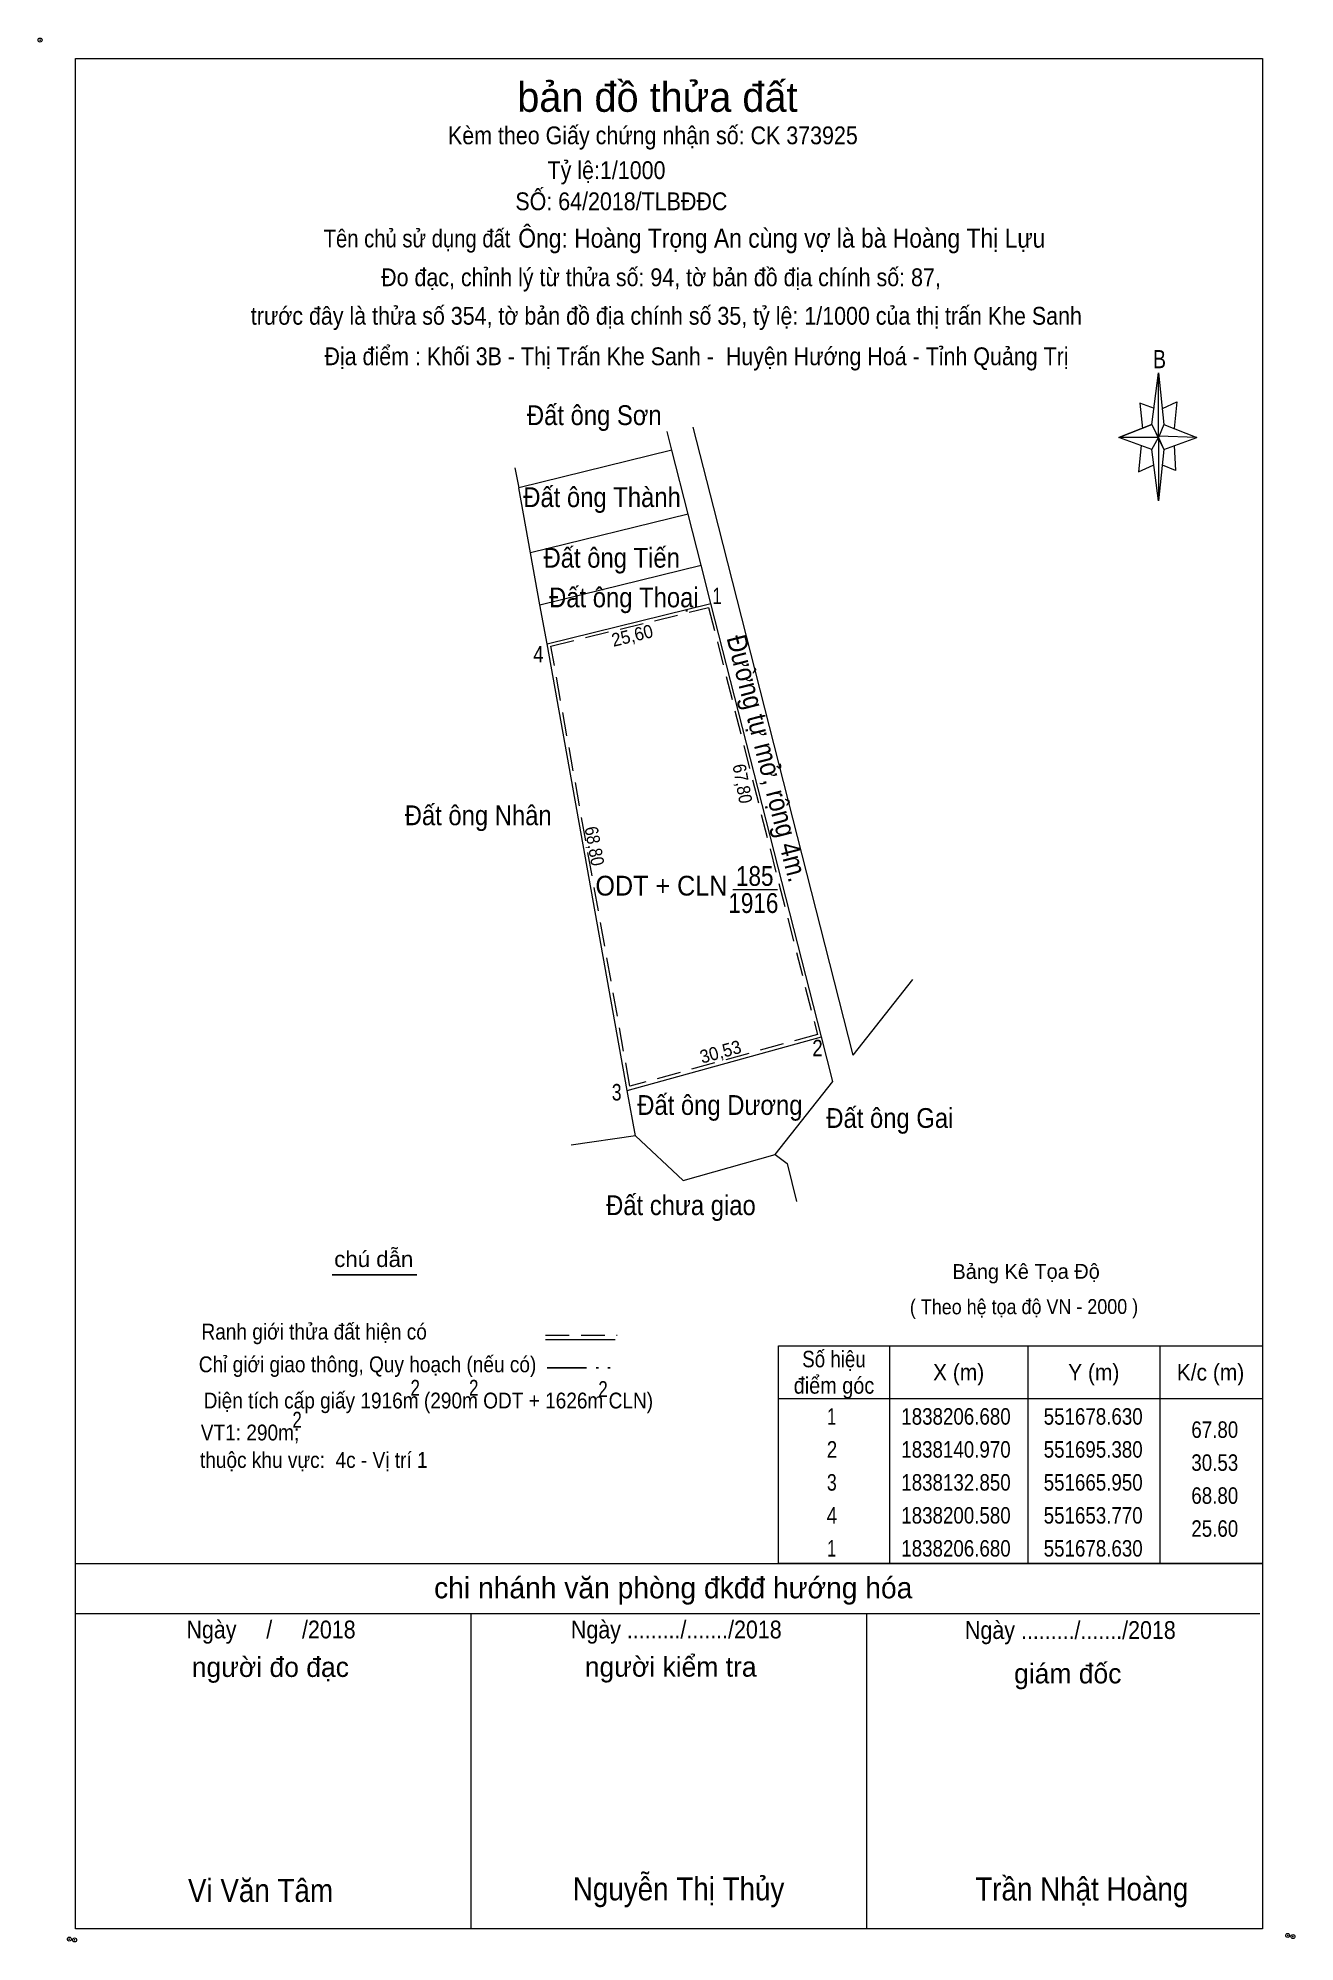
# Model space of a CAD drawing. Header units: metres. Extents: x 549942 to 551767, y 1838001 to 1838294.
# Drawn here: x 551576.6 to 551767.2, y 1838003.7 to 1838292.4 of the extents above; entities that cross this region are included whole.
import ezdxf
from ezdxf.enums import TextEntityAlignment as Align

# ---------------------------------------------------------------- set-up
doc = ezdxf.new("R2010")
doc.units = ezdxf.units.M
doc.header["$LTSCALE"] = 1.2
doc.header["$PDMODE"] = 32
doc.header["$PDSIZE"] = 0.6
for name, pattern in [('DASH_DOUBLE_DOT', [9.2, 5, -1.2, 0.3, -1.2, 0.3, -1.2]), ('MEDIUM_DASHED', [4.5, 3, -1.5]), ('SHORT_DASHED', [2.7, 1.5, -1.2])]:
    doc.linetypes.add(name, pattern=pattern)
for name, color, linetype, lineweight in [('10', 7, 'Continuous', 13), ('16', 7, 'Continuous', 25), ('2', 7, 'SHORT_DASHED', 13), ('5', 7, 'Continuous', 13), ('52', 7, 'Continuous', 13), ('55', 7, 'Continuous', 13), ('63', 7, 'Continuous', 13)]:
    doc.layers.add(name, color=color, linetype=linetype, lineweight=lineweight)
doc.layers.add('34', color=7, linetype='Continuous')

msp = doc.modelspace()

# ---------------------------------------------------------------- texts
at = {"layer": '10'}
for s, width, p in [('Đất ông Sơn', 0.9, (551660.94, 1838233.73)), ('Đất ông Thành', 0.9, (551662.115, 1838221.3)), ('Đất ông Tiến', 0.9, (551663.585, 1838212.11)), ('Đất ông Thoại', 0.9, (551665.425, 1838206.1)), ('Đất ông Nhân', 0.9, (551643.335, 1838173.06)), ('ODT + CLN', 0.95, (551671.115, 1838162.39)), ('185', 0.85, (551685.27, 1838163.86)), ('1916', 0.85, (551685.065, 1838159.75)), ('Đất ông Dương', 0.9, (551679.985, 1838129.13)), ('Đất ông Gai', 0.9, (551705.76, 1838127.16)), ('Đất chưa giao', 0.9, (551674.08, 1838113.94))]:
    msp.add_text(s, height=3, dxfattribs=dict(at, width=width)).set_placement(p, align=Align.CENTER)
at = {"layer": '10', "width": 0.9}
for s, height, rotation, p in [('Đường tự mở, rộng 4m.', 3, 284.3, (551685.725, 1838182.835)), ('67,80', 2, 280.254, (551682.429, 1838179.183)), ('68,80', 2, 280.254, (551659.989, 1838169.713))]:
    msp.add_text(s, height=height, rotation=rotation, dxfattribs=at).set_placement(p, align=Align.CENTER)
at = {"layer": '16', "width": 0.8}
for p in [(551633.78, 1838086.55), (551642.66, 1838086.55), (551662.26, 1838086.36), (551615.87, 1838081.71)]:
    msp.add_text('2', height=2.4, dxfattribs=at).set_placement(p, align=Align.CENTER)
at = {"layer": '2', "width": 0.9}
msp.add_text('Tỷ lệ:1/1000', height=2.7, dxfattribs=at).set_placement((551662.795, 1838271.03), align=Align.CENTER)
at = {"layer": '34', "width": 0.9}
msp.add_text('Ông: Hoàng Trọng An cùng vợ là bà Hoàng Thị Lựu', height=2.88, dxfattribs=at).set_placement((551649.41, 1838260.63))
at = {"layer": '5'}
for s, height, p in [('bản đồ thửa đất', 4.5, (551670.51, 1838281.23)), ('chi nhánh văn phòng đkđđ hướng hóa', 3.2, (551672.91, 1838055.83)), ('người đo đạc', 3, (551611.815, 1838043.91)), ('người kiểm tra', 3, (551672.525, 1838043.95)), ('giám đốc', 3, (551732.74, 1838042.93))]:
    msp.add_text(s, height=height, dxfattribs=at).set_placement(p, align=Align.CENTER)
for s, height, width, p in [('Kèm theo Giấy chứng nhận số: CK 373925', 2.7, 0.9, (551669.825, 1838276.31)), ('SỐ: 64/2018/TLBĐĐC', 2.7, 0.9, (551665.045, 1838266.31)), ('Tên chủ sử dụng đất', 2.7, 0.85, (551634.06, 1838260.67)), ('Đo đạc, chỉnh lý từ thửa số: 94, tờ bản đồ địa chính số: 87, ', 2.7, 0.9, (551671.505, 1838254.79)), ('trước đây là thửa số 354, tờ bản đồ địa chính số 35, tỷ lệ: 1/1000 của thị trấn Khe Sanh', 2.7, 0.9, (551671.87, 1838248.95)), ('Địa điểm : Khối 3B - Thị Trấn Khe Sanh -  Huyện Hướng Hoá - Tỉnh Quảng Trị ', 2.7, 0.9, (551676.895, 1838242.81)), ('B', 2.755, 0.8, (551746.655, 1838242.35)), ('chú dẫn', 2.4, 1.05, (551627.495, 1838106.07)), ('Ranh giới thửa đất hiện có ', 2.4, 0.9, (551618.86, 1838095.07)), ('Chỉ giới giao thông, Quy hoạch (nếu có)', 2.4, 0.9, (551626.555, 1838090.11)), ('Diện tích cấp giấy 1916m (290m ODT + 1626m CLN)', 2.4, 0.9, (551635.78, 1838084.62)), ('VT1: 290m; ', 2.4, 0.9, (551609.135, 1838079.77)), ('thuộc khu vực:  4c - Vị trí 1', 2.4, 0.9, (551618.405, 1838075.61)), ('Ngày     /     /2018', 2.7, 0.9, (551611.92, 1838049.75)), ('Ngày ........./......./2018', 2.7, 0.9, (551673.375, 1838049.75)), ('Ngày ........./......./2018', 2.7, 0.9, (551733.135, 1838049.67)), ('Nguyễn Thị Thủy', 3.5, 0.9, (551673.725, 1838010.03)), ('Vi Văn Tâm', 3.5, 0.9, (551610.325, 1838009.79)), ('Trần Nhật Hoàng', 3.5, 0.9, (551734.87, 1838010.01))]:
    msp.add_text(s, height=height, dxfattribs=dict(at, width=width)).set_placement(p, align=Align.CENTER)
at = {"layer": '55'}
msp.add_text('Bảng Kê Tọa Độ', height=2.26, rotation=0.127, dxfattribs=at).set_placement((551726.428, 1838104.267), align=Align.CENTER)
at = {"layer": '55', "width": 0.9}
msp.add_text('( Theo hệ tọa độ VN - 2000 )', height=2.26, rotation=0.127, dxfattribs=at).set_placement((551726.108, 1838098.918), align=Align.CENTER)
at = {"layer": '63'}
for s, width, p in [(' 1', 0.75, (551680.26, 1838206.58)), (' 4', 0.85, (551653.26, 1838197.73)), (' 2', 0.85, (551695.58, 1838138.02)), (' 3', 0.8, (551665.08, 1838131.32)), ('67.80', 0.85, (551758.59, 1838080.16)), ('30.53', 0.85, (551758.59, 1838075.16)), ('68.80', 0.85, (551758.59, 1838070.16)), ('25.60', 0.85, (551758.59, 1838065.16))]:
    msp.add_text(s, height=2.5, dxfattribs=dict(at, width=width)).set_placement(p, align=Align.RIGHT)
at = {"layer": '63', "width": 0.95}
for s, rotation, p in [('25,60', 13.787, (551666.932, 1838200.851)), ('30,53', 15.425, (551680.344, 1838137.742))]:
    msp.add_text(s, height=2, rotation=rotation, dxfattribs=at).set_placement(p, align=Align.CENTER)
at = {"layer": '63'}
for s, width, p in [('Số hiệu', 0.85, (551697.29, 1838090.86)), ('điểm góc', 0.9, (551697.29, 1838086.86)), ('X (m)', 0.95, (551716.19, 1838088.86)), ('Y (m)', 0.95, (551736.685, 1838088.86)), ('K/c (m)', 0.95, (551754.39, 1838088.86)), (' 1', 0.75, (551696.585, 1838082.16)), ('1838206.680', 0.85, (551715.79, 1838082.16)), ('551678.630', 0.85, (551736.595, 1838082.16)), (' 2', 0.85, (551696.59, 1838077.16)), ('1838140.970', 0.85, (551715.79, 1838077.16)), ('551695.380', 0.85, (551736.595, 1838077.16)), (' 3', 0.8, (551696.59, 1838072.16)), ('1838132.850', 0.85, (551715.79, 1838072.16)), ('551665.950', 0.85, (551736.595, 1838072.16)), (' 4', 0.85, (551696.585, 1838067.16)), ('1838200.580', 0.85, (551715.79, 1838067.16)), ('551653.770', 0.85, (551736.595, 1838067.16)), (' 1', 0.75, (551696.585, 1838062.16)), ('1838206.680', 0.85, (551715.79, 1838062.16)), ('551678.630', 0.85, (551736.595, 1838062.16))]:
    msp.add_text(s, height=2.5, dxfattribs=dict(at, width=width)).set_placement(p, align=Align.CENTER)

# ---------------------------------------------------------------- linework, layer by layer
at = {"layer": '10'}
for p, q in [((551672.7, 1838229.93), (551671.97, 1838232.77)), ((551672.7, 1838229.93), (551649.5, 1838224.19)), ((551675.17, 1838220.24), (551672.7, 1838229.93)), ((551648.88, 1838227.25), (551649.5, 1838224.19)), ((551677.15, 1838212.49), (551675.17, 1838220.24)), ((551652.7, 1838206.48), (551651.28, 1838214.35)), ((551681.96, 1838163.33), (551688.7, 1838163.33)), ((551700.22, 1838138.19), (551709.26, 1838149.66)), ((551697.11, 1838134.19), (551695.38, 1838140.97)), ((551667.19, 1838125.96), (551665.95, 1838132.85)), ((551667.19, 1838125.96), (551657.43, 1838124.53)), ((551688.37, 1838123.13), (551690.2, 1838121.75)), ((551690.2, 1838121.75), (551691.61, 1838116))]:
    msp.add_line(p, q, dxfattribs=at)
for points in [[(551700.22, 1838138.19), (551679.06, 1838221.2), (551675.93, 1838233.43)], [(551675.17, 1838220.24), (551651.28, 1838214.35), (551649.5, 1838224.19)], [(551695.38, 1838140.97), (551678.63, 1838206.68), (551677.15, 1838212.49)], [(551665.95, 1838132.85), (551653.77, 1838200.58), (551652.7, 1838206.48)], [(551667.19, 1838125.96), (551674.43, 1838119.18), (551688.37, 1838123.13), (551697.11, 1838134.19)]]:
    msp.add_lwpolyline(points, dxfattribs=at)
at = {"layer": '16'}
msp.add_line((551634.05, 1838104.87), (551621.17, 1838104.87), dxfattribs=at)
at = {"layer": '5'}
for p, q in [((551745.49, 1838233.83), (551746.49, 1838241.63)), ((551747.29, 1838233.83), (551752.29, 1838231.83)), ((551745.49, 1838230.03), (551740.49, 1838231.83)), ((551748.89, 1838230.63), (551749.09, 1838226.83)), ((551747.29, 1838230.03), (551746.49, 1838222.23)), ((551749.09, 1838226.83), (551747.09, 1838227.63)), ((551653.53, 1838095.07), (551664.09, 1838095.07)), ((551582.29, 1838061.11), (551762.29, 1838061.11)), ((551582.29, 1838053.51), (551761.89, 1838053.51)), ((551582.29, 1838053.51), (551761.89, 1838053.51)), ((551582.29, 1838053.51), (551761.89, 1838053.51)), ((551642.29, 1838005.71), (551642.29, 1838053.51)), ((551702.29, 1838005.71), (551702.29, 1838053.51))]:
    msp.add_line(p, q, dxfattribs=at)
at = {"layer": '5', "linetype": 'MEDIUM_DASHED'}
msp.add_line((551653.53, 1838095.71), (551664.41, 1838095.71), dxfattribs=at)
at = {"layer": '5', "linetype": 'DASH_DOUBLE_DOT', "lineweight": 25}
msp.add_line((551653.77, 1838090.79), (551664.21, 1838090.79), dxfattribs=at)
at = {"layer": '5'}
for points in [[(551582.29, 1838289.31), (551762.29, 1838289.31), (551762.29, 1838005.71), (551582.29, 1838005.71)], [(551746.49, 1838241.63), (551747.29, 1838233.83), (551746.49, 1838231.83)], [(551746.49, 1838231.83), (551740.49, 1838231.83), (551745.49, 1838233.83), (551747.29, 1838230.03), (551752.29, 1838231.83), (551746.49, 1838232.03)], [(551746.49, 1838231.83), (551746.49, 1838222.23), (551745.49, 1838230.03)]]:
    msp.add_lwpolyline(points, close=True, dxfattribs=at)
for points in [[(551745.89, 1838236.23), (551743.69, 1838237.03), (551744.09, 1838233.23)], [(551747.09, 1838236.23), (551749.29, 1838237.23), (551748.89, 1838233.23)], [(551746.49, 1838231.83), (551745.49, 1838233.83), (551740.49, 1838231.83)], [(551743.89, 1838230.63), (551743.49, 1838226.63), (551745.69, 1838227.63)], [(551746.49, 1838231.83), (551747.29, 1838230.03), (551752.29, 1838231.83)], [(551762.29, 1838005.71), (551582.29, 1838005.71), (551582.29, 1838053.51)]]:
    msp.add_lwpolyline(points, dxfattribs=at)
for p in [(551576.89, 1838292.11), (551581.33, 1838004.15), (551582.13, 1838004.03), (551766.09, 1838004.71), (551766.89, 1838004.55)]:
    msp.add_point(p, dxfattribs=at)
at = {"layer": '52'}
msp.add_line((551653.77, 1838200.58), (551678.63, 1838206.68), dxfattribs=at)
at = {"layer": '63'}
for p, q in [((551652.7, 1838206.48), (551677.15, 1838212.49)), ((551665.95, 1838132.85), (551695.38, 1838140.97)), ((551705.69, 1838094.11), (551705.69, 1838061.11)), ((551726.69, 1838094.11), (551726.69, 1838061.11)), ((551746.69, 1838094.11), (551746.69, 1838061.11)), ((551688.89, 1838086.11), (551762.29, 1838086.11))]:
    msp.add_line(p, q, dxfattribs=at)
at = {"layer": '63', "linetype": 'MEDIUM_DASHED'}
msp.add_lwpolyline([(551678.27, 1838206.08), (551694.77, 1838141.32), (551666.35, 1838133.48), (551654.35, 1838200.21)], close=True, dxfattribs=at)
at = {"layer": '63'}
msp.add_lwpolyline([(551688.89, 1838094.11), (551762.29, 1838094.11), (551762.29, 1838061.11), (551688.89, 1838061.11)], close=True, dxfattribs=at)

msp.set_redraw_order([(e.dxf.handle, doc.entitydb.next_handle()) for e in msp.query("TEXT MTEXT ATTDEF DIMENSION ARC_DIMENSION")])  # texts and dimensions are drawn at this point

doc.saveas('drawing.dxf')
